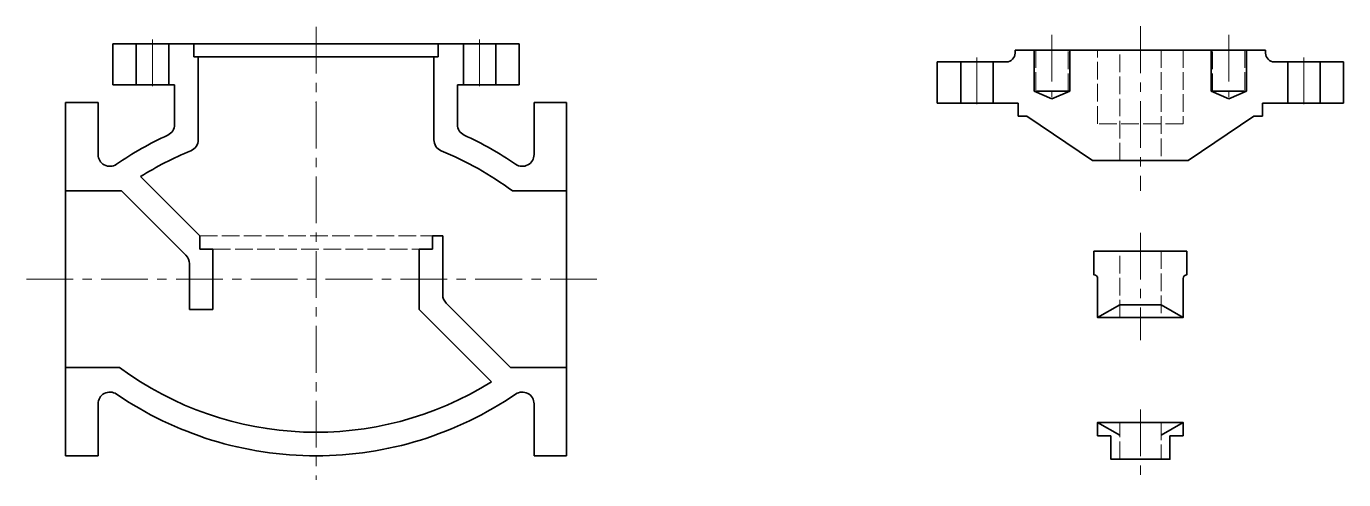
# Model space of a CAD drawing. Header units: millimetres. Extents: x 15432714 to 15433997, y 6506143 to 6506488.
# Drawn here: x 15432714 to 15433608, y 6506143 to 6506451 of the extents above; entities that cross this region are included whole.
import ezdxf

# ---------------------------------------------------------------- set-up
doc = ezdxf.new("R2010")
doc.units = ezdxf.units.MM
doc.linetypes.add('ACAD_ISO02W100', pattern=[15, 12, -3])
doc.linetypes.add('CENTER', pattern=[50.8, 31.75, -6.35, 6.35, -6.35])
for name, color, linetype, lineweight in [('Center', 1, 'CENTER', 18), ('Hidden', 5, 'ACAD_ISO02W100', 18), ('Object', 7, 'Continuous', 35)]:
    doc.layers.add(name, color=color, linetype=linetype, lineweight=lineweight)

msp = doc.modelspace()

# ---------------------------------------------------------------- linework, layer by layer
at = {"layer": 'Center'}
for p, q in [((15432910.7835, 6506451.0965), (15432910.7835, 6506143.4411)), ((15433470.4146, 6506451.4712), (15433470.4146, 6506339.7292)), ((15432799.7835, 6506442.6048), (15432799.7835, 6506405.8133)), ((15433021.7835, 6506442.6048), (15433021.7835, 6506405.8133)), ((15433410.4146, 6506445.7113), (15433410.4146, 6506403.243)), ((15433530.4146, 6506445.7113), (15433530.4146, 6506403.243)), ((15433359.4146, 6506430.2609), (15433359.4146, 6506393.4693)), ((15433581.4146, 6506430.2609), (15433581.4146, 6506393.4693)), ((15433470.4146, 6506311.2589), (15433470.4146, 6506238.2131)), ((15432714.115, 6506279.6614), (15433104.359, 6506279.6614)), ((15433470.4146, 6506191.127), (15433470.4146, 6506144.9941))]:
    msp.add_line(p, q, dxfattribs=at)
at = {"layer": 'Hidden'}
for p, q in [((15433399.4146, 6506435.3175), (15433399.4146, 6506407.3175)), ((15433421.4146, 6506407.3175), (15433421.4146, 6506435.3175)), ((15433519.4146, 6506407.3175), (15433519.4146, 6506435.3175)), ((15433541.4146, 6506435.3175), (15433541.4146, 6506407.3175)), ((15432831.7835, 6506309.1614), (15432989.7835, 6506309.1614)), ((15432840.7835, 6506300.1614), (15432980.7835, 6506300.1614)), ((15433456.4146, 6506157.2901), (15433456.4146, 6506182.2901)), ((15433484.4146, 6506182.2901), (15433484.4146, 6506157.2901))]:
    msp.add_line(p, q, dxfattribs=at)
for points in [[(15433441.4146, 6506435.3175), (15433499.4146, 6506435.3175), (15433499.4146, 6506385.3175), (15433441.4146, 6506385.3175)], [(15433456.4146, 6506435.3175), (15433484.4146, 6506435.3175), (15433484.4146, 6506360.3175), (15433456.4146, 6506360.3175)], [(15433456.4146, 6506298.5944), (15433484.4146, 6506298.5944), (15433484.4146, 6506253.5944), (15433456.4146, 6506253.5944)]]:
    msp.add_lwpolyline(points, close=True, dxfattribs=at)
at = {"layer": 'Object'}
for p, q in [((15432772.7835, 6506439.6614), (15432772.7835, 6506411.6614)), ((15432788.7835, 6506439.6614), (15432772.7835, 6506439.6614)), ((15432788.7835, 6506411.6614), (15432788.7835, 6506439.6614)), ((15432788.7835, 6506439.6614), (15433032.7835, 6506439.6614)), ((15432810.7835, 6506411.6614), (15432810.7835, 6506439.6614)), ((15432827.7835, 6506430.6614), (15432827.7835, 6506439.6614)), ((15432993.7835, 6506439.6614), (15432993.7835, 6506430.6614)), ((15433010.7835, 6506439.6614), (15433010.7835, 6506411.6614)), ((15433032.7835, 6506439.6614), (15433032.7835, 6506411.6614)), ((15433032.7835, 6506439.6614), (15433048.7835, 6506439.6614)), ((15433048.7835, 6506439.6614), (15433048.7835, 6506411.6614)), ((15433385.4146, 6506435.3175), (15433555.4146, 6506435.3175)), ((15433385.4146, 6506433.3175), (15433385.4146, 6506435.3175)), ((15433398.4146, 6506435.3175), (15433398.4146, 6506407.3175)), ((15433422.4146, 6506407.3175), (15433422.4146, 6506435.3175)), ((15433518.4146, 6506407.3175), (15433518.4146, 6506435.3175)), ((15433542.4146, 6506435.3175), (15433542.4146, 6506407.3175)), ((15433555.4146, 6506435.3175), (15433555.4146, 6506433.3175)), ((15432993.7835, 6506430.6614), (15432827.7835, 6506430.6614)), ((15432830.7835, 6506430.6614), (15432830.7835, 6506374.324)), ((15432990.7835, 6506430.6614), (15432990.7835, 6506374.324)), ((15433332.4146, 6506427.3175), (15433379.4146, 6506427.3175)), ((15433332.4146, 6506399.3175), (15433332.4146, 6506427.3175)), ((15433348.4146, 6506399.3175), (15433348.4146, 6506427.3175)), ((15433370.4146, 6506399.3175), (15433370.4146, 6506427.3175)), ((15433561.4146, 6506427.3175), (15433608.4146, 6506427.3175)), ((15433570.4146, 6506399.3175), (15433570.4146, 6506427.3175)), ((15433592.4146, 6506399.3175), (15433592.4146, 6506427.3175)), ((15433608.4146, 6506427.3175), (15433608.4146, 6506399.3175)), ((15432788.7835, 6506411.6614), (15432772.7835, 6506411.6614)), ((15432814.7835, 6506411.6614), (15432788.7835, 6506411.6614)), ((15432814.7835, 6506411.6614), (15432788.7835, 6506411.6614)), ((15432814.7835, 6506411.6614), (15432814.7835, 6506384.8014)), ((15433032.7835, 6506411.6614), (15433006.7835, 6506411.6614)), ((15433006.7835, 6506411.6614), (15433006.7835, 6506384.8014)), ((15433032.7835, 6506411.6614), (15433006.7835, 6506411.6614)), ((15433032.7835, 6506411.6614), (15433048.7835, 6506411.6614)), ((15433398.4146, 6506407.3175), (15433422.4146, 6506407.3175)), ((15433410.4146, 6506402.3175), (15433398.4146, 6506407.3175)), ((15433422.4146, 6506407.3175), (15433410.4146, 6506402.3175)), ((15433542.4146, 6506407.3175), (15433518.4146, 6506407.3175)), ((15433518.4146, 6506407.3175), (15433530.4146, 6506402.3175)), ((15433530.4146, 6506402.3175), (15433542.4146, 6506407.3175)), ((15432740.7835, 6506399.6614), (15432740.7835, 6506159.6614)), ((15432740.7835, 6506399.6614), (15432762.7835, 6506399.6614)), ((15432762.7835, 6506399.6614), (15432762.7835, 6506364.3661)), ((15433058.7835, 6506399.6614), (15433058.7835, 6506364.3661)), ((15433058.7835, 6506399.6614), (15433080.7835, 6506399.6614)), ((15433080.7835, 6506159.6614), (15433080.7835, 6506399.6614)), ((15433387.4146, 6506399.3175), (15433332.4146, 6506399.3175)), ((15433387.4146, 6506390.3175), (15433387.4146, 6506399.3175)), ((15433608.4146, 6506399.3175), (15433553.4146, 6506399.3175)), ((15433553.4146, 6506399.3175), (15433553.4146, 6506390.3175)), ((15433387.4146, 6506390.3175), (15433393.4146, 6506390.3175)), ((15433393.4146, 6506390.3175), (15433437.9146, 6506360.3175)), ((15433547.4146, 6506390.3175), (15433502.9146, 6506360.3175)), ((15433553.4146, 6506390.3175), (15433547.4146, 6506390.3175)), ((15433502.9146, 6506360.3175), (15433437.9146, 6506360.3175)), ((15432831.7835, 6506309.1614), (15432791.6138, 6506349.3311)), ((15432778.6561, 6506339.6614), (15432740.7835, 6506339.6614)), ((15432822.4404, 6506295.8772), (15432778.6561, 6506339.6614)), ((15433080.7835, 6506339.6614), (15433044.1102, 6506339.6614)), ((15432831.7835, 6506309.1614), (15432831.7835, 6506300.1614)), ((15432996.7835, 6506309.1614), (15432989.7835, 6506309.1614)), ((15432989.7835, 6506309.1614), (15432989.7835, 6506300.1614)), ((15432996.7835, 6506300.1614), (15432996.7835, 6506309.1614)), ((15432831.7835, 6506300.1614), (15432840.7835, 6506300.1614)), ((15432840.7835, 6506259.1614), (15432840.7835, 6506300.1614)), ((15432980.7835, 6506300.1614), (15432980.7835, 6506259.1614)), ((15432989.7835, 6506300.1614), (15432980.7835, 6506300.1614)), ((15432996.7835, 6506300.1614), (15432996.7835, 6506269.1026)), ((15432824.7835, 6506259.1614), (15432824.7835, 6506290.2203)), ((15432740.7835, 6506279.6614), (15432740.7835, 6506219.6614)), ((15432999.1267, 6506263.4457), (15433042.9109, 6506219.6614)), ((15432824.7835, 6506259.1614), (15432840.7835, 6506259.1614)), ((15432980.7835, 6506259.1614), (15433029.9532, 6506209.9918)), ((15433441.4146, 6506253.5944), (15433456.4146, 6506262.2547)), ((15433456.4146, 6506262.2547), (15433484.4146, 6506262.2547)), ((15433499.4146, 6506253.5944), (15433484.4146, 6506262.2547)), ((15432740.7835, 6506219.6614), (15432777.4568, 6506219.6614)), ((15433042.9109, 6506219.6614), (15433080.7835, 6506219.6614)), ((15432762.7835, 6506159.6614), (15432762.7835, 6506194.9568)), ((15433058.7835, 6506159.6614), (15433058.7835, 6506194.9568)), ((15433441.4146, 6506182.2901), (15433456.4146, 6506173.6299)), ((15433499.4146, 6506182.2901), (15433484.4146, 6506173.6299)), ((15432740.7835, 6506159.6614), (15432762.7835, 6506159.6614)), ((15432740.7835, 6506159.6614), (15432762.7835, 6506159.6614)), ((15433058.7835, 6506159.6614), (15433080.7835, 6506159.6614))]:
    msp.add_line(p, q, dxfattribs=at)
msp.add_lwpolyline([(15433441.4146, 6506280.0944, 0.41421356), (15433438.9146, 6506282.5944), (15433438.9146, 6506282.5944), (15433438.9146, 6506298.5944), (15433501.9146, 6506298.5944), (15433501.9146, 6506282.5944), (15433501.9146, 6506282.5944, 0.41421356), (15433499.4146, 6506280.0944), (15433499.4146, 6506253.5944), (15433441.4146, 6506253.5944), (15433441.4146, 6506280.0944)], format="xyb", dxfattribs=at)
for points in [[(15433450.4146, 6506173.2901), (15433441.4146, 6506173.2901), (15433441.4146, 6506182.2901), (15433499.4146, 6506182.2901), (15433499.4146, 6506173.2901), (15433490.4146, 6506173.2901)], [(15433490.4146, 6506173.2901), (15433490.4146, 6506157.2901), (15433450.4146, 6506157.2901), (15433450.4146, 6506173.2901)]]:
    msp.add_lwpolyline(points, dxfattribs=at)
for centre, radius, start, end in [((15433379.4146, 6506433.3175), 6, 270, 0), ((15433561.4146, 6506433.3175), 6, 180, 270), ((15432910.7835, 6506159.6614), 240, 90, 90.0001129), ((15432910.7835, 6506159.6614), 240, 89.9998871, 90), ((15432806.7835, 6506384.8014), 8, 294.7938625, 0), ((15433014.7835, 6506384.8014), 8, 180, 245.2061375), ((15432910.7835, 6506159.6614), 240, 114.7938625, 124.3686972), ((15432822.7835, 6506374.324), 8, 292.2909704, 0), ((15432998.7835, 6506374.324), 8, 180, 247.7090296), ((15432910.7835, 6506159.6614), 240, 55.6313027, 65.2061375), ((15432770.7835, 6506364.3661), 8, 180, 304.3686973), ((15432910.7835, 6506159.6614), 224, 112.2909704, 122.1411941), ((15432910.7835, 6506159.6614), 224, 53.472515, 67.7090296), ((15433050.7835, 6506364.3661), 8, 235.6313027, 0), ((15432816.7835, 6506290.2203), 8, 0, 45), ((15433004.7835, 6506269.1026), 8, 180, 225), ((15432910.7835, 6506399.6614), 224, 233.4725149, 302.1411941), ((15432770.7835, 6506194.9568), 8, 55.6313028, 180), ((15432910.7835, 6506399.6614), 240, 235.6313028, 270), ((15432910.7835, 6506399.6614), 240, 270, 304.3686973), ((15433050.7835, 6506194.9568), 8, 0, 124.3686973)]:
    msp.add_arc(centre, radius, start, end, dxfattribs=at)

doc.saveas('drawing.dxf')
